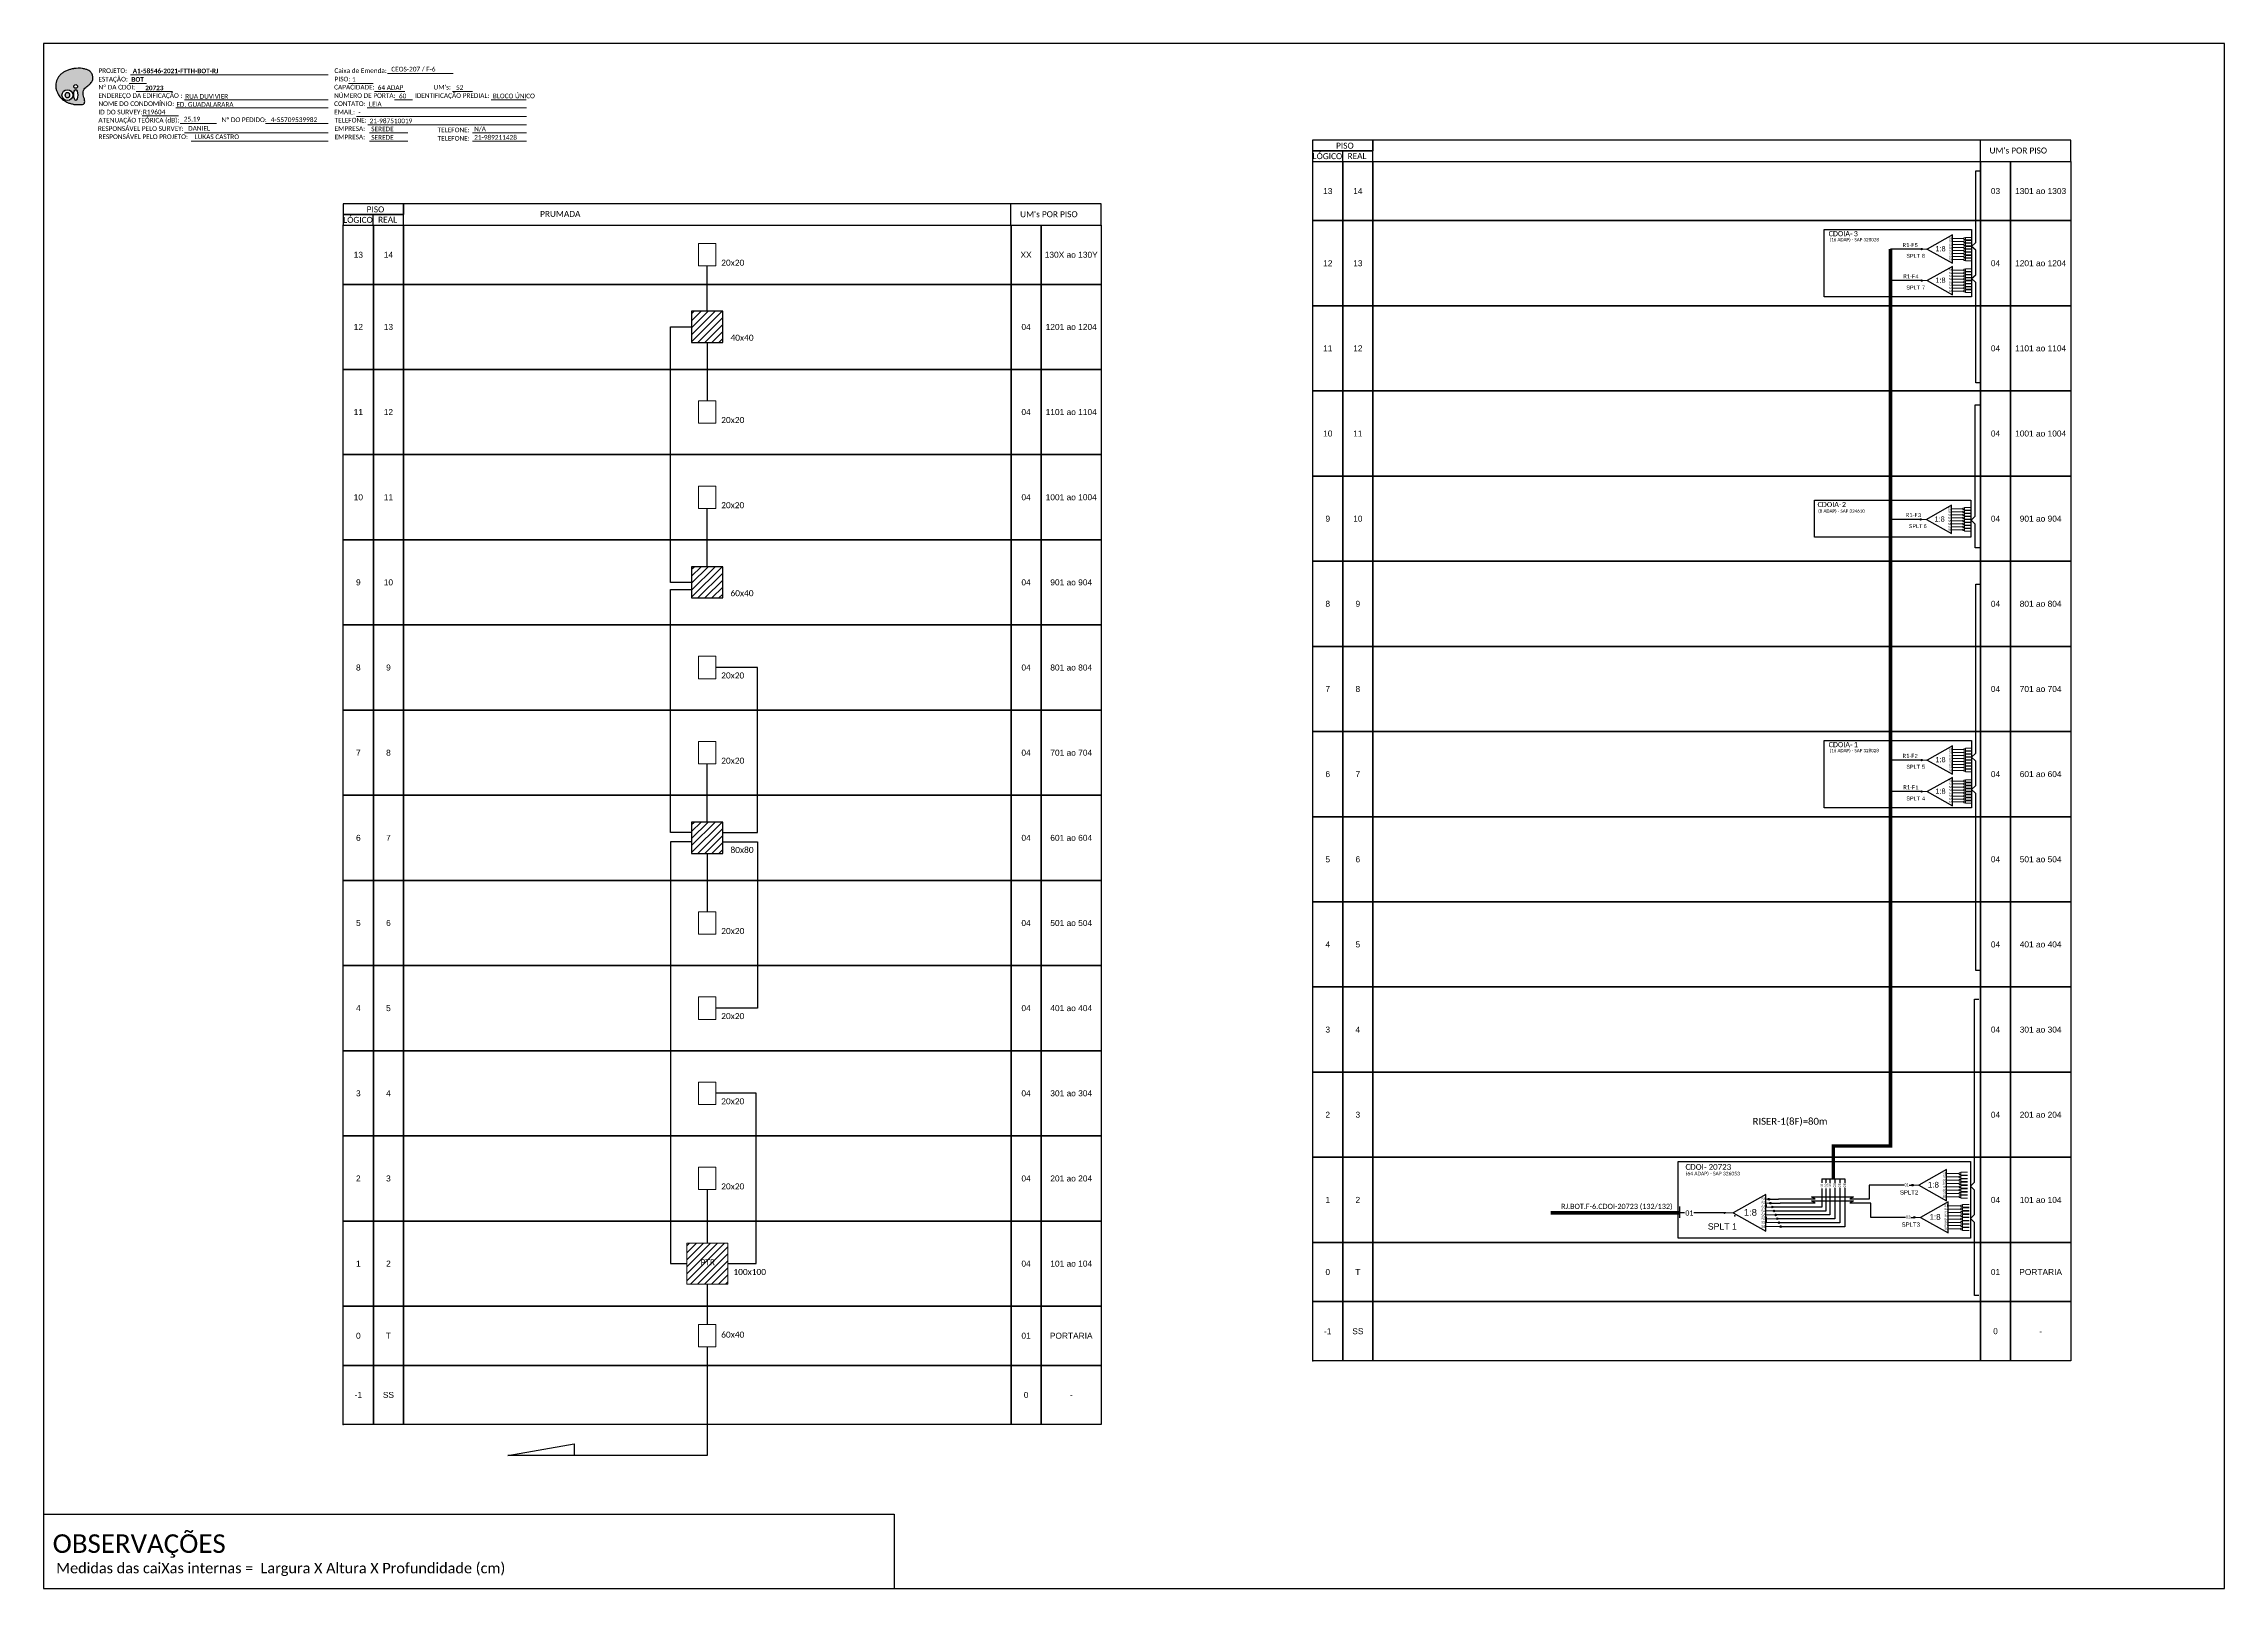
# Model space of a CAD drawing. Extents: x -89 to 2622484776, y -1852823961 to 1299.
# Drawn here: x 863 to 1702, y 705 to 1299 of the extents above; entities that cross this region are included whole.
import ezdxf
from ezdxf.enums import TextEntityAlignment as Align

# ---------------------------------------------------------------- set-up
doc = ezdxf.new("R2010")
doc.units = 0
doc.styles.add('ARIAL', font='arial.ttf')
doc.styles.get("Standard").update_dxf_attribs({"font": 'arial.ttf'})
doc.styles.add('WMF-Calibri0', font='CALIBRI.TTF')
doc.styles.add('WMF-Calibri1', font='CALIBRIB.TTF')
doc.linetypes.add('RESERVA', pattern='A,0.5,-0.15,["RESERVA",Standard,S=0.18,R=0,X=0,Y=-0.1],-1.3', length=1.95)

# ---------------------------------------------------------------- blocks, each defined once
blk = doc.blocks.new('SPLT_1-8_SC-APC')
at = {"color": 1, "lineweight": 0}
blk.add_lwpolyline([(-17.04, -7.55), (-19.26, -7.55)], dxfattribs=at)
at = {"color": 1}
blk.add_lwpolyline([(-7.37, -2.1), (-17.04, -7.55), (-7.37, -13), (-7.37, -2.1)], dxfattribs=at)
at = {"color": 3, "lineweight": 0}
for points in [[(-2.99, -3.51), (-7.37, -3.51)], [(-7.37, -4.66), (-2.99, -4.66)], [(-7.37, -5.82), (-2.99, -5.82)], [(-7.37, -6.97), (-2.99, -6.97)], [(-2.41, -3.02), (-2.41, -4)], [(-2.41, -3.02), (0, -3.02)], [(-2.41, -4), (0, -4)], [(-2.41, -4.17), (-2.41, -5.16)], [(-2.41, -4.17), (0, -4.17)], [(-2.41, -5.16), (0, -5.16)], [(-2.41, -5.32), (-2.41, -6.31)], [(-2.41, -5.32), (0, -5.32)], [(-2.41, -6.31), (0, -6.31)], [(-2.41, -6.48), (-2.41, -7.46)], [(-2.41, -6.48), (0, -6.48)], [(-2.41, -7.46), (0, -7.46)], [(-7.37, -8.12), (-2.99, -8.12)], [(-7.37, -9.28), (-2.99, -9.28)], [(-7.37, -10.43), (-2.99, -10.43)], [(-7.37, -11.58), (-2.99, -11.58)], [(-2.41, -7.63), (-2.41, -8.62)], [(-2.41, -7.63), (0, -7.63)], [(-2.41, -8.62), (0, -8.62)], [(-2.41, -8.78), (-2.41, -9.77)], [(-2.41, -8.78), (0, -8.78)], [(-2.41, -9.77), (0, -9.77)], [(-2.41, -9.94), (-2.41, -10.92)], [(-2.41, -9.94), (0, -9.94)], [(-2.41, -10.92), (0, -10.92)], [(-2.41, -11.09), (-2.41, -12.08)], [(-2.41, -11.09), (0, -11.09)], [(-2.41, -12.08), (0, -12.08)]]:
    blk.add_lwpolyline(points, dxfattribs=at)
for points in [[(-2.99, -3.22), (-2.41, -3.22), (-2.41, -3.8), (-2.99, -3.8)], [(-2.99, -4.38), (-2.41, -4.38), (-2.41, -4.95), (-2.99, -4.95)], [(-2.99, -5.53), (-2.41, -5.53), (-2.41, -6.1), (-2.99, -6.1)], [(-2.99, -6.68), (-2.41, -6.68), (-2.41, -7.26), (-2.99, -7.26)], [(-2.99, -7.84), (-2.41, -7.84), (-2.41, -8.41), (-2.99, -8.41)], [(-2.99, -8.99), (-2.41, -8.99), (-2.41, -9.56), (-2.99, -9.56)], [(-2.99, -10.14), (-2.41, -10.14), (-2.41, -10.72), (-2.99, -10.72)], [(-2.99, -11.3), (-2.41, -11.3), (-2.41, -11.87), (-2.99, -11.87)]]:
    blk.add_lwpolyline(points, close=True, dxfattribs=at)
at = {"color": 1, "style": 'ARIAL'}
for s, height, p in [('1:8', 2, (-13.91, -8.4)), ('S1', 0.75, (-8.74, -3.78)), ('S2', 0.75, (-8.74, -4.97)), ('S3', 0.75, (-8.74, -6.18)), ('S4', 0.75, (-8.74, -7.36)), ('S5', 0.75, (-8.74, -8.57)), ('S6', 0.75, (-8.74, -9.69)), ('S7', 0.75, (-8.74, -10.78)), ('S8', 0.75, (-8.74, -11.9))]:
    blk.add_text(s, height=height, dxfattribs=at).set_placement(p)
blk = doc.blocks.new('SPLT_1-8_DIV_DIR')
h = blk.add_hatch(color=3)
h.dxf.hatch_style = 1
edge = h.paths.add_edge_path()
edge.add_arc((12.77, 4.04), 0.242, 0, 360)
h = blk.add_hatch(color=3)
h.dxf.hatch_style = 1
edge = h.paths.add_edge_path()
edge.add_arc((13.27, 2.88), 0.242, 0, 360)
h = blk.add_hatch(color=3)
h.dxf.hatch_style = 1
edge = h.paths.add_edge_path()
edge.add_arc((13.77, 1.73), 0.242, 0, 360)
h = blk.add_hatch(color=3)
h.dxf.hatch_style = 1
edge = h.paths.add_edge_path()
edge.add_arc((14.27, 0.58), 0.242, 0, 360)
h = blk.add_hatch(color=3)
h.dxf.hatch_style = 1
edge = h.paths.add_edge_path()
edge.add_arc((14.77, -0.58), 0.242, 0, 360)
h = blk.add_hatch(color=3)
h.dxf.hatch_style = 1
edge = h.paths.add_edge_path()
edge.add_arc((15.27, -1.73), 0.242, 0, 360)
h = blk.add_hatch(color=3)
h.dxf.hatch_style = 1
edge = h.paths.add_edge_path()
edge.add_arc((15.77, -2.88), 0.242, 0, 360)
h = blk.add_hatch(color=3)
h.dxf.hatch_style = 1
edge = h.paths.add_edge_path()
edge.add_arc((16.27, -4.04), 0.242, 0, 360)
at = {"color": 1, "lineweight": 0}
blk.add_lwpolyline([(2.22, 0), (0, 0)], dxfattribs=at)
at = {"color": 1}
blk.add_lwpolyline([(11.89, 5.45), (2.22, 0), (11.89, -5.45), (11.89, 5.45)], dxfattribs=at)
at = {"color": 7, "lineweight": 0}
for points in [[(12.77, 4.04), (11.89, 4.04)], [(11.89, 2.88), (13.27, 2.88)], [(11.89, 1.73), (13.77, 1.73)], [(11.89, 0.58), (14.27, 0.58)], [(11.89, -0.58), (14.77, -0.58)], [(11.89, -1.73), (15.27, -1.73)], [(11.89, -2.88), (15.77, -2.88)], [(11.89, -4.04), (16.27, -4.04)]]:
    blk.add_lwpolyline(points, dxfattribs=at)
at = {"color": 3}
for centre in [(12.77, 4.04), (13.27, 2.88), (13.77, 1.73), (14.27, 0.58), (14.77, -0.58), (15.27, -1.73), (15.77, -2.88), (16.27, -4.04)]:
    blk.add_circle(centre, 0.242, dxfattribs=at)
at = {"color": 1, "style": 'ARIAL'}
for s, height, p in [('1:8', 2, (5.35, -0.85)), ('S1', 0.75, (10.52, 3.77)), ('S2', 0.75, (10.52, 2.58)), ('S3', 0.75, (10.52, 1.37)), ('S4', 0.75, (10.52, 0.19)), ('S5', 0.75, (10.52, -1.02)), ('S6', 0.75, (10.52, -2.14)), ('S7', 0.75, (10.52, -3.24)), ('S8', 0.75, (10.52, -4.36))]:
    blk.add_text(s, height=height, dxfattribs=at).set_placement(p)
blk = doc.blocks.new('OI')
h = blk.add_hatch(color=40)
edge = h.paths.add_edge_path()
edge.add_spline(control_points=[(4.35, -0.67), (3.92, -0.99), (3.26, -1.5), (2.81, -2.59), (2.9, -3.5), (3.06, -4.27), (3.31, -4.85), (3.37, -5.39), (3.4, -5.88), (3.2, -6.4), (2.54, -6.61), (1.65, -6.63), (0.55, -6.67), (-0.56, -6.42), (-1.61, -6.14), (-2.77, -5.61), (-3.92, -4.77), (-4.89, -3.7), (-5.34, -2.65), (-5.6, -1.94), (-5.85, -0.96), (-5.71, 0.47), (-5.1, 2.02), (-4.14, 3.02), (-3.3, 3.61), (-2.37, 4.16), (-1.36, 4.44), (-0.56, 4.7), (0.79, 4.85), (2.24, 4.97), (3.79, 4.57), (4.67, 4.21), (5.44, 3.65), (5.76, 2.99), (6.03, 2.21), (6.01, 1.46), (5.72, 0.64), (5.31, 0.08), (4.88, -0.38), (4.51, -0.55), (4.35, -0.67)], knot_values=[0, 0, 0, 0, 1.60434, 2.417191, 3.427595, 4.282808, 4.776746, 5.304182, 5.888771, 6.258406, 6.858137, 7.79129, 8.986195, 10.124242, 11.187857, 12.242908, 13.953784, 15.414161, 16.515391, 17.349188, 17.675853, 19.552021, 21.515531, 22.568638, 23.63245, 24.621084, 25.782718, 26.745347, 27.142653, 29.870543, 31.004649, 31.921532, 32.709589, 33.801391, 34.042471, 35.192333, 35.971461, 36.628871, 37.254359, 37.836911, 37.836911, 37.836911, 37.836911], degree=3, periodic=0)
h.paths.add_polyline_path([(1.13, -0.87, -1), (-0.04, -0.87, -1)], flags=16)
edge = h.paths.add_edge_path(flags=16)
edge.add_ellipse((0.56, -3.59), major_axis=(-0.02, 1.71), ratio=0.361305, start_angle=0, end_angle=360)
h.paths.add_polyline_path([(-0.36, -3.62, -1), (-3.8, -3.62, -1)], flags=16)
edge = h.paths.add_edge_path(flags=0)
edge.add_ellipse((-2.08, -3.62), major_axis=(0, 0.885), ratio=0.758294, start_angle=0, end_angle=360)
at = {"color": 40}
for centre, radius in [((-2.08, -3.62), 1.72), ((0.54, -0.87), 0.587)]:
    blk.add_circle(centre, radius, dxfattribs=at)
blk.add_ellipse((-2.08, -3.62), major_axis=(0, 0.885), ratio=0.758294, start_param=-3.141592653589792, end_param=3.141592653589792, dxfattribs=at)
blk.add_ellipse((0.56, -3.59), major_axis=(-0.02, 1.71), ratio=0.361305, dxfattribs=at)
at = {"color": 40, "start_tangent": (-0.800898, -0.598801), "end_tangent": (-0.800898, -0.598801)}
blk.add_spline([(4.35, -0.67), (3.2, -1.78), (2.9, -2.54), (2.92, -3.55), (3.12, -4.38), (3.28, -4.85), (3.37, -5.37), (3.35, -5.95), (3.2, -6.29), (2.66, -6.55), (1.73, -6.63), (0.54, -6.62), (-0.58, -6.41), (-1.6, -6.11), (-2.56, -5.67), (-3.95, -4.67), (-4.89, -3.56), (-5.37, -2.56), (-5.64, -1.78), (-5.72, -1.46), (-5.63, 0.42), (-4.84, 2.22), (-4.13, 2.99), (-3.27, 3.62), (-2.4, 4.09), (-1.3, 4.47), (-0.37, 4.72), (0.02, 4.77), (2.75, 4.8), (3.85, 4.53), (4.69, 4.16), (5.31, 3.68), (5.85, 2.73), (5.93, 2.5), (5.94, 1.35), (5.67, 0.62), (5.29, 0.08), (4.84, -0.36), (4.35, -0.67)], degree=3, dxfattribs=at)
blk = doc.blocks.new('CARIMBO')
at = {"color": 7, "lineweight": 0}
for points in [[(134.48, -16.3), (159.61, -16.3)], [(35.15, -20.06), (41.7, -20.06)], [(35.66, -16.79), (111.64, -16.79)], [(37.81, -23.14), (51.75, -23.14)], [(119.43, -20.02), (128.92, -20.02)], [(129.48, -23.14), (141.1, -23.14)], [(159.42, -23.14), (167.09, -23.14)], [(40.13, -32.55), (54.07, -32.55)], [(52.97, -29.48), (111.64, -29.48)], [(56.38, -26.37), (111.64, -26.37)], [(122.56, -32.72), (187.83, -32.72)], [(126.6, -29.48), (187.83, -29.48)], [(137.07, -26.37), (144.01, -26.37)], [(174.24, -26.37), (187.8, -26.37)], [(54.67, -35.52), (68.61, -35.52)], [(56.38, -39.07), (111.64, -39.07)], [(126.84, -35.96), (187.83, -35.96)], [(127.45, -39.07), (142.25, -39.07)], [(167.06, -39.07), (187.83, -39.07)], [(58.87, -42.31), (111.64, -42.31)], [(127.45, -42.31), (142.25, -42.31)], [(167.06, -42.31), (187.83, -42.31)]]:
    blk.add_lwpolyline(points, dxfattribs=at)
at = {"color": 7, "xscale": 1.213923925163967, "yscale": 1.213923925163967, "zscale": 1.213923925163967, "rotation": 0.1532896023949059}
blk.add_blockref('OI', (13.86, -20.16), dxfattribs=at)
at = {"color": 7, "lineweight": 0, "style": 'WMF-Calibri0'}
for s, height, p in [('PROJETO:', 1.793, (23.26, -16.04)), ('Caixa de Emenda:', 1.7927, (114.02, -16.04)), ('ESTAÇÃO:', 1.793, (23.26, -19.32)), ('ENDEREÇO DA EDIFICAÇÃO :', 1.7927, (23.26, -25.63)), ('Nº DA CDOI:', 1.7927, (23.26, -22.39)), ('CAPACIDADE:', 1.7927, (113.91, -22.39)), ('NÚMERO DE PORTA:', 1.7927, (113.91, -25.63)), ('PISO:', 1.793, (114.09, -19.28)), ('IDENTIFICAÇÃO PREDIAL:', 1.7927, (144.99, -25.63)), ("UM's:", 1.793, (152.15, -22.39)), ('ATENUAÇÃO TEÓRICA (dB):', 1.7927, (23.26, -35.09)), ('NOME DO CONDOMÍNIO:', 1.7927, (23.26, -28.74)), ('ID DO SURVEY:', 1.7927, (23.26, -31.97)), ('CONTATO:', 1.793, (113.91, -28.74)), ('EMAIL:', 1.793, (113.91, -31.97)), ('TELEFONE:', 1.793, (114.09, -35.09)), ('RESPONSÁVEL PELO SURVEY:', 1.7927, (23.02, -38.32)), ('RESPONSÁVEL PELO PROJETO:', 1.7927, (23.26, -41.44)), ('EMPRESA:', 1.793, (114.09, -38.32)), ('EMPRESA:', 1.793, (114.09, -41.56)), ('TELEFONE:', 1.793, (153.7, -38.83)), ('TELEFONE:', 1.793, (153.7, -42.06))]:
    blk.add_text(s, height=height, dxfattribs=at).set_placement(p)
at = {"color": 7, "lineweight": 0, "flags": 8}
for tag, p, style in [('PROJ', (36.46, -16.13), 'WMF-Calibri1'), ('CEOS-XX', (135.87, -15.46), 'WMF-Calibri0'), ('EST', (35.94, -19.41), 'WMF-Calibri1'), ('LOGRADOURO', (56.65, -25.91), 'WMF-Calibri0'), ('PISO_PTR', (120.78, -19.42), 'WMF-Calibri0'), ('CAPAC.', (130.66, -22.52), 'WMF-Calibri0'), ('N°', (138.85, -25.77), 'WMF-Calibri0'), ("UC'S", (160.78, -22.54), 'WMF-Calibri0'), ('N°PREDIO', (174.94, -25.77), 'WMF-Calibri0'), ('_ID_', (40.39, -31.94), 'WMF-Calibri0'), ('NOME_DO_COND.', (53.23, -29.02), 'WMF-Calibri0'), ('O_POTEN', (56.06, -34.68), 'WMF-Calibri0'), ('EMAIL', (123.26, -32.12), 'WMF-Calibri0'), ('NOME_DO_CONTATO', (127.3, -28.89), 'WMF-Calibri0'), ('RES_SURVEY', (57.78, -38.23), 'WMF-Calibri0'), ('RES_PROJ', (60.27, -41.47), 'WMF-Calibri0'), ('TELEFONE', (127.55, -35.36), 'WMF-Calibri0'), ('EMP_RESP_SURVEY', (128.16, -38.47), 'WMF-Calibri0'), ('EMP_RESP_PROJ', (128.16, -41.71), 'WMF-Calibri0'), ('CONT_RESP_SURVEY', (167.76, -38.47), 'WMF-Calibri0'), ('CONT_RESP_PROJ', (167.76, -41.71), 'WMF-Calibri0')]:
    blk.add_attdef(tag, p, '', height=1.79, dxfattribs=dict(at, style=style))
at = {"color": 7, "lineweight": 0, "style": 'WMF-Calibri1', "flags": 8}
blk.add_attdef("N° CDO'S", text='', height=1.79, dxfattribs=at).set_placement((44.78, -22.68), align=Align.CENTER)

msp = doc.modelspace()

# ---------------------------------------------------------------- hatches: boundary and pattern name
h = msp.add_hatch(color=3)
h.dxf.hatch_style = 1
edge = h.paths.add_edge_path()
edge.add_arc((1585.11, 1220), 0.256, 0, 360)
h = msp.add_hatch(color=3)
h.dxf.hatch_style = 1
edge = h.paths.add_edge_path()
edge.add_arc((1585.11, 1207.91), 0.256, 0, 360)
h = msp.add_hatch()
h.set_pattern_fill('ANSI31', color=1, scale=0.6)
h.set_pattern_definition([(45, (-1240, 52.6137), (-1.3470384, 1.3470384), [])])
h.paths.add_polyline_path([(1112.19, 1184.09), (1124.19, 1184.09), (1124.19, 1196.09), (1112.19, 1196.09)])
h = msp.add_hatch(color=3)
h.dxf.hatch_style = 1
edge = h.paths.add_edge_path()
edge.add_arc((1584.77, 1116.07), 0.256, 0, 360)
h = msp.add_hatch()
h.set_pattern_fill('ANSI31', color=1, scale=0.6)
h.set_pattern_definition([(45, (-1240, -45.6175), (-1.3470384, 1.3470384), [])])
h.paths.add_polyline_path([(1112.19, 1085.86), (1124.19, 1085.86), (1124.19, 1097.86), (1112.19, 1097.86)])
h = msp.add_hatch(color=3)
h.dxf.hatch_style = 1
edge = h.paths.add_edge_path()
edge.add_arc((1585.11, 1023.54), 0.256, 0, 360)
h = msp.add_hatch(color=3)
h.dxf.hatch_style = 1
edge = h.paths.add_edge_path()
edge.add_arc((1585.11, 1011.45), 0.256, 0, 360)
h = msp.add_hatch()
h.set_pattern_fill('ANSI31', color=1, scale=0.6)
h.set_pattern_definition([(45, (-1240, -143.8487), (-1.3470384, 1.3470384), [])])
h.paths.add_polyline_path([(1112.19, 987.63), (1124.19, 987.63), (1124.19, 999.63), (1112.19, 999.63)])
h = msp.add_hatch(color=3)
h.dxf.hatch_style = 1
edge = h.paths.add_edge_path()
edge.add_arc((1581.64, 860.07), 0.282, 0, 360)
h = msp.add_hatch(color=3)
h.dxf.hatch_style = 1
edge = h.paths.add_edge_path()
edge.add_arc((1509.4, 849.4), 0.41, 0, 360)
h = msp.add_hatch(color=3)
h.dxf.hatch_style = 1
edge = h.paths.add_edge_path()
edge.add_arc((1582.29, 847.68), 0.282, 0, 360)
h = msp.add_hatch()
h.set_pattern_fill('ANSI31', color=1, scale=0.6)
h.set_pattern_definition([(45, (288.365, 3509.0693), (-1.3470384, 1.3470384), [])])
h.paths.add_polyline_path([(1126.09, 837.81), (1110.28, 837.81), (1110.28, 822.01), (1126.09, 822.01)])
h.paths.add_polyline_path([(1115.02, 828.64), (1121.82, 828.64), (1121.82, 832.11), (1115.02, 832.11)], flags=24)

# ---------------------------------------------------------------- linework, layer by layer
at = {"color": 3}
msp.add_line((1526.41, 854.66), (1530.15, 854.66), dxfattribs=at)
at = {"color": 2}
for p, q in [((1544.21, 853.16), (1530.8, 853.16)), ((1565.62, 853.16), (1557.57, 853.16)), ((1565.62, 847.68), (1565.62, 853.16)), ((1578.9, 847.68), (1565.62, 847.68))]:
    msp.add_line(p, q, dxfattribs=at)
for points in [[(863, 705.02), (1701.56, 705.02), (1701.56, 1299.02), (863, 1299.02), (863, 705.02)], [(1374.11, 1253.71), (1642.48, 1253.71), (1642.48, 1261.93), (1374.11, 1261.93), (1374.11, 1261.93), (1374.11, 1257.82)], [(1607.73, 1253.71), (1607.73, 1261.93)], [(1362.54, 1253.71), (1362.54, 1257.82)], [(989.77, 1229.21), (989.77, 1233.32)], [(1001.34, 1229.21), (1269.71, 1229.21), (1269.71, 1237.43), (1001.34, 1237.43), (1001.34, 1237.43), (1001.34, 1233.32)], [(1234.96, 1229.21), (1234.96, 1237.43)], [(1525.32, 852.59), (1525.32, 851.7)]]:
    msp.add_lwpolyline(points)
at = {"color": 7, "lineweight": 0}
msp.add_lwpolyline([(948.31, 1268.26), (972.46, 1268.26)], dxfattribs=at)
for points in [[(1350.96, 1257.82), (1374.11, 1257.82), (1374.11, 1261.93), (1350.96, 1261.93)], [(1350.96, 1253.71), (1374.11, 1253.71), (1374.11, 1257.82), (1350.96, 1257.82)], [(1351, 1253.71), (1362.57, 1253.71), (1362.57, 1230.96), (1351, 1230.96)], [(1362.57, 1253.71), (1374.15, 1253.71), (1374.15, 1230.96), (1362.57, 1230.96)], [(1374.15, 1253.71), (1607.76, 1253.71), (1607.76, 1230.96), (1374.15, 1230.96)], [(1607.76, 1253.71), (1619.33, 1253.71), (1619.33, 1230.96), (1607.76, 1230.96)], [(1619.33, 1253.71), (1642.48, 1253.71), (1642.48, 1230.96), (1619.33, 1230.96)], [(978.2, 1233.32), (1001.34, 1233.32), (1001.34, 1237.43), (978.2, 1237.43)], [(978.2, 1229.21), (1001.34, 1229.21), (1001.34, 1233.32), (978.2, 1233.32)], [(978.23, 1229.21), (989.81, 1229.21), (989.81, 1206.46), (978.23, 1206.46)], [(989.81, 1229.21), (1001.38, 1229.21), (1001.38, 1206.46), (989.81, 1206.46)], [(1001.38, 1229.21), (1235, 1229.21), (1235, 1206.46), (1001.38, 1206.46)], [(1235, 1229.21), (1246.57, 1229.21), (1246.57, 1206.46), (1235, 1206.46)], [(1246.57, 1229.21), (1269.71, 1229.21), (1269.71, 1206.46), (1246.57, 1206.46)], [(1351, 1230.96), (1362.57, 1230.96), (1362.57, 1198.22), (1351, 1198.22)], [(1362.57, 1230.96), (1374.15, 1230.96), (1374.15, 1198.22), (1362.57, 1198.22)], [(1374.15, 1230.96), (1607.76, 1230.96), (1607.76, 1198.22), (1374.15, 1198.22)], [(1607.76, 1230.96), (1619.33, 1230.96), (1619.33, 1198.22), (1607.76, 1198.22)], [(1619.33, 1230.96), (1642.48, 1230.96), (1642.48, 1198.22), (1619.33, 1198.22)], [(978.23, 1206.46), (989.81, 1206.46), (989.81, 1173.72), (978.23, 1173.72)], [(989.81, 1206.46), (1001.38, 1206.46), (1001.38, 1173.72), (989.81, 1173.72)], [(1001.38, 1206.46), (1235, 1206.46), (1235, 1173.72), (1001.38, 1173.72)], [(1235, 1206.46), (1246.57, 1206.46), (1246.57, 1173.72), (1235, 1173.72)], [(1246.57, 1206.46), (1269.71, 1206.46), (1269.71, 1173.72), (1246.57, 1173.72)], [(1351, 1198.22), (1362.57, 1198.22), (1362.57, 1165.47), (1351, 1165.47)], [(1362.57, 1198.22), (1374.15, 1198.22), (1374.15, 1165.47), (1362.57, 1165.47)], [(1374.15, 1198.22), (1607.76, 1198.22), (1607.76, 1165.47), (1374.15, 1165.47)], [(1607.76, 1198.22), (1619.33, 1198.22), (1619.33, 1165.47), (1607.76, 1165.47)], [(1619.33, 1198.22), (1642.48, 1198.22), (1642.48, 1165.47), (1619.33, 1165.47)], [(978.23, 1173.72), (989.81, 1173.72), (989.81, 1140.97), (978.23, 1140.97)], [(989.81, 1173.72), (1001.38, 1173.72), (1001.38, 1140.97), (989.81, 1140.97)], [(1001.38, 1173.72), (1235, 1173.72), (1235, 1140.97), (1001.38, 1140.97)], [(1235, 1173.72), (1246.57, 1173.72), (1246.57, 1140.97), (1235, 1140.97)], [(1246.57, 1173.72), (1269.71, 1173.72), (1269.71, 1140.97), (1246.57, 1140.97)], [(1351, 1165.47), (1362.57, 1165.47), (1362.57, 1132.73), (1351, 1132.73)], [(1362.57, 1165.47), (1374.15, 1165.47), (1374.15, 1132.73), (1362.57, 1132.73)], [(1374.15, 1165.47), (1607.76, 1165.47), (1607.76, 1132.73), (1374.15, 1132.73)], [(1607.76, 1165.47), (1619.33, 1165.47), (1619.33, 1132.73), (1607.76, 1132.73)], [(1619.33, 1165.47), (1642.48, 1165.47), (1642.48, 1132.73), (1619.33, 1132.73)], [(978.23, 1140.97), (989.81, 1140.97), (989.81, 1108.23), (978.23, 1108.23)], [(989.81, 1140.97), (1001.38, 1140.97), (1001.38, 1108.23), (989.81, 1108.23)], [(1001.38, 1140.97), (1235, 1140.97), (1235, 1108.23), (1001.38, 1108.23)], [(1235, 1140.97), (1246.57, 1140.97), (1246.57, 1108.23), (1235, 1108.23)], [(1246.57, 1140.97), (1269.71, 1140.97), (1269.71, 1108.23), (1246.57, 1108.23)], [(1351, 1132.73), (1362.57, 1132.73), (1362.57, 1099.99), (1351, 1099.99)], [(1362.57, 1132.73), (1374.15, 1132.73), (1374.15, 1099.99), (1362.57, 1099.99)], [(1374.15, 1132.73), (1607.76, 1132.73), (1607.76, 1099.99), (1374.15, 1099.99)], [(1607.76, 1132.73), (1619.33, 1132.73), (1619.33, 1099.99), (1607.76, 1099.99)], [(1619.33, 1132.73), (1642.48, 1132.73), (1642.48, 1099.99), (1619.33, 1099.99)], [(978.23, 1108.23), (989.81, 1108.23), (989.81, 1075.49), (978.23, 1075.49)], [(989.81, 1108.23), (1001.38, 1108.23), (1001.38, 1075.49), (989.81, 1075.49)], [(1001.38, 1108.23), (1235, 1108.23), (1235, 1075.49), (1001.38, 1075.49)], [(1235, 1108.23), (1246.57, 1108.23), (1246.57, 1075.49), (1235, 1075.49)], [(1246.57, 1108.23), (1269.71, 1108.23), (1269.71, 1075.49), (1246.57, 1075.49)], [(1351, 1099.99), (1362.57, 1099.99), (1362.57, 1067.24), (1351, 1067.24)], [(1362.57, 1099.99), (1374.15, 1099.99), (1374.15, 1067.24), (1362.57, 1067.24)], [(1374.15, 1099.99), (1607.76, 1099.99), (1607.76, 1067.24), (1374.15, 1067.24)], [(1607.76, 1099.99), (1619.33, 1099.99), (1619.33, 1067.24), (1607.76, 1067.24)], [(1619.33, 1099.99), (1642.48, 1099.99), (1642.48, 1067.24), (1619.33, 1067.24)], [(978.23, 1075.49), (989.81, 1075.49), (989.81, 1042.74), (978.23, 1042.74)], [(989.81, 1075.49), (1001.38, 1075.49), (1001.38, 1042.74), (989.81, 1042.74)], [(1001.38, 1075.49), (1235, 1075.49), (1235, 1042.74), (1001.38, 1042.74)], [(1235, 1075.49), (1246.57, 1075.49), (1246.57, 1042.74), (1235, 1042.74)], [(1246.57, 1075.49), (1269.71, 1075.49), (1269.71, 1042.74), (1246.57, 1042.74)], [(1351, 1067.24), (1362.57, 1067.24), (1362.57, 1034.5), (1351, 1034.5)], [(1362.57, 1067.24), (1374.15, 1067.24), (1374.15, 1034.5), (1362.57, 1034.5)], [(1374.15, 1067.24), (1607.76, 1067.24), (1607.76, 1034.5), (1374.15, 1034.5)], [(1607.76, 1067.24), (1619.33, 1067.24), (1619.33, 1034.5), (1607.76, 1034.5)], [(1619.33, 1067.24), (1642.48, 1067.24), (1642.48, 1034.5), (1619.33, 1034.5)], [(978.23, 1042.74), (989.81, 1042.74), (989.81, 1010), (978.23, 1010)], [(989.81, 1042.74), (1001.38, 1042.74), (1001.38, 1010), (989.81, 1010)], [(1001.38, 1042.74), (1235, 1042.74), (1235, 1010), (1001.38, 1010)], [(1235, 1042.74), (1246.57, 1042.74), (1246.57, 1010), (1235, 1010)], [(1246.57, 1042.74), (1269.71, 1042.74), (1269.71, 1010), (1246.57, 1010)], [(1351, 1034.5), (1362.57, 1034.5), (1362.57, 1001.76), (1351, 1001.76)], [(1362.57, 1034.5), (1374.15, 1034.5), (1374.15, 1001.76), (1362.57, 1001.76)], [(1374.15, 1034.5), (1607.76, 1034.5), (1607.76, 1001.76), (1374.15, 1001.76)], [(1607.76, 1034.5), (1619.33, 1034.5), (1619.33, 1001.76), (1607.76, 1001.76)], [(1619.33, 1034.5), (1642.48, 1034.5), (1642.48, 1001.76), (1619.33, 1001.76)], [(978.23, 1010), (989.81, 1010), (989.81, 977.26), (978.23, 977.26)], [(989.81, 1010), (1001.38, 1010), (1001.38, 977.26), (989.81, 977.26)], [(1001.38, 1010), (1235, 1010), (1235, 977.26), (1001.38, 977.26)], [(1235, 1010), (1246.57, 1010), (1246.57, 977.26), (1235, 977.26)], [(1246.57, 1010), (1269.71, 1010), (1269.71, 977.26), (1246.57, 977.26)], [(1351, 1001.76), (1362.57, 1001.76), (1362.57, 969.01), (1351, 969.01)], [(1362.57, 1001.76), (1374.15, 1001.76), (1374.15, 969.01), (1362.57, 969.01)], [(1374.15, 1001.76), (1607.76, 1001.76), (1607.76, 969.01), (1374.15, 969.01)], [(1607.76, 1001.76), (1619.33, 1001.76), (1619.33, 969.01), (1607.76, 969.01)], [(1619.33, 1001.76), (1642.48, 1001.76), (1642.48, 969.01), (1619.33, 969.01)], [(978.23, 977.26), (989.81, 977.26), (989.81, 944.51), (978.23, 944.51)], [(989.81, 977.26), (1001.38, 977.26), (1001.38, 944.51), (989.81, 944.51)], [(1001.38, 977.26), (1235, 977.26), (1235, 944.51), (1001.38, 944.51)], [(1235, 977.26), (1246.57, 977.26), (1246.57, 944.51), (1235, 944.51)], [(1246.57, 977.26), (1269.71, 977.26), (1269.71, 944.51), (1246.57, 944.51)], [(1351, 969.01), (1362.57, 969.01), (1362.57, 936.27), (1351, 936.27)], [(1362.57, 969.01), (1374.15, 969.01), (1374.15, 936.27), (1362.57, 936.27)], [(1374.15, 969.01), (1607.76, 969.01), (1607.76, 936.27), (1374.15, 936.27)], [(1607.76, 969.01), (1619.33, 969.01), (1619.33, 936.27), (1607.76, 936.27)], [(1619.33, 969.01), (1642.48, 969.01), (1642.48, 936.27), (1619.33, 936.27)], [(978.23, 944.51), (989.81, 944.51), (989.81, 911.77), (978.23, 911.77)], [(989.81, 944.51), (1001.38, 944.51), (1001.38, 911.77), (989.81, 911.77)], [(1001.38, 944.51), (1235, 944.51), (1235, 911.77), (1001.38, 911.77)], [(1235, 944.51), (1246.57, 944.51), (1246.57, 911.77), (1235, 911.77)], [(1246.57, 944.51), (1269.71, 944.51), (1269.71, 911.77), (1246.57, 911.77)], [(1351, 936.27), (1362.57, 936.27), (1362.57, 903.53), (1351, 903.53)], [(1362.57, 936.27), (1374.15, 936.27), (1374.15, 903.53), (1362.57, 903.53)], [(1374.15, 936.27), (1607.76, 936.27), (1607.76, 903.53), (1374.15, 903.53)], [(1607.76, 936.27), (1619.33, 936.27), (1619.33, 903.53), (1607.76, 903.53)], [(1619.33, 936.27), (1642.48, 936.27), (1642.48, 903.53), (1619.33, 903.53)], [(978.23, 911.77), (989.81, 911.77), (989.81, 879.03), (978.23, 879.03)], [(989.81, 911.77), (1001.38, 911.77), (1001.38, 879.03), (989.81, 879.03)], [(1001.38, 911.77), (1235, 911.77), (1235, 879.03), (1001.38, 879.03)], [(1235, 911.77), (1246.57, 911.77), (1246.57, 879.03), (1235, 879.03)], [(1246.57, 911.77), (1269.71, 911.77), (1269.71, 879.03), (1246.57, 879.03)], [(1351, 903.53), (1362.57, 903.53), (1362.57, 870.78), (1351, 870.78)], [(1362.57, 903.53), (1374.15, 903.53), (1374.15, 870.78), (1362.57, 870.78)], [(1374.15, 903.53), (1607.76, 903.53), (1607.76, 870.78), (1374.15, 870.78)], [(1607.76, 903.53), (1619.33, 903.53), (1619.33, 870.78), (1607.76, 870.78)], [(1619.33, 903.53), (1642.48, 903.53), (1642.48, 870.78), (1619.33, 870.78)], [(978.23, 879.03), (989.81, 879.03), (989.81, 846.28), (978.23, 846.28)], [(989.81, 879.03), (1001.38, 879.03), (1001.38, 846.28), (989.81, 846.28)], [(1001.38, 879.03), (1235, 879.03), (1235, 846.28), (1001.38, 846.28)], [(1235, 879.03), (1246.57, 879.03), (1246.57, 846.28), (1235, 846.28)], [(1246.57, 879.03), (1269.71, 879.03), (1269.71, 846.28), (1246.57, 846.28)], [(1351, 870.78), (1362.57, 870.78), (1362.57, 838.04), (1351, 838.04)], [(1362.57, 870.78), (1374.15, 870.78), (1374.15, 838.04), (1362.57, 838.04)], [(1374.15, 870.78), (1607.76, 870.78), (1607.76, 838.04), (1374.15, 838.04)], [(1607.76, 870.78), (1619.33, 870.78), (1619.33, 838.04), (1607.76, 838.04)], [(1619.33, 870.78), (1642.48, 870.78), (1642.48, 838.04), (1619.33, 838.04)], [(978.23, 846.28), (989.81, 846.28), (989.81, 813.54), (978.23, 813.54)], [(989.81, 846.28), (1001.38, 846.28), (1001.38, 813.54), (989.81, 813.54)], [(1001.38, 846.28), (1235, 846.28), (1235, 813.54), (1001.38, 813.54)], [(1235, 846.28), (1246.57, 846.28), (1246.57, 813.54), (1235, 813.54)], [(1246.57, 846.28), (1269.71, 846.28), (1269.71, 813.54), (1246.57, 813.54)], [(1351, 838.04), (1362.57, 838.04), (1362.57, 815.29), (1351, 815.29)], [(1362.57, 838.04), (1374.15, 838.04), (1374.15, 815.29), (1362.57, 815.29)], [(1374.15, 838.04), (1607.76, 838.04), (1607.76, 815.29), (1374.15, 815.29)], [(1607.76, 838.04), (1619.33, 838.04), (1619.33, 815.29), (1607.76, 815.29)], [(1619.33, 838.04), (1642.48, 838.04), (1642.48, 815.29), (1619.33, 815.29)], [(978.23, 813.54), (989.81, 813.54), (989.81, 790.79), (978.23, 790.79)], [(989.81, 813.54), (1001.38, 813.54), (1001.38, 790.79), (989.81, 790.79)], [(1001.38, 813.54), (1235, 813.54), (1235, 790.79), (1001.38, 790.79)], [(1235, 813.54), (1246.57, 813.54), (1246.57, 790.79), (1235, 790.79)], [(1246.57, 813.54), (1269.71, 813.54), (1269.71, 790.79), (1246.57, 790.79)], [(1351, 815.29), (1362.57, 815.29), (1362.57, 792.55), (1351, 792.55)], [(1362.57, 815.29), (1374.15, 815.29), (1374.15, 792.55), (1362.57, 792.55)], [(1374.15, 815.29), (1607.76, 815.29), (1607.76, 792.55), (1374.15, 792.55)], [(1607.76, 815.29), (1619.33, 815.29), (1619.33, 792.55), (1607.76, 792.55)], [(1619.33, 815.29), (1642.48, 815.29), (1642.48, 792.55), (1619.33, 792.55)], [(978.23, 790.79), (989.81, 790.79), (989.81, 768.05), (978.23, 768.05)], [(989.81, 790.79), (1001.38, 790.79), (1001.38, 768.05), (989.81, 768.05)], [(1001.38, 790.79), (1235, 790.79), (1235, 768.05), (1001.38, 768.05)], [(1235, 790.79), (1246.57, 790.79), (1246.57, 768.05), (1235, 768.05)], [(1246.57, 790.79), (1269.71, 790.79), (1269.71, 768.05), (1246.57, 768.05)]]:
    msp.add_lwpolyline(points, close=True)
at = {"color": 3}
for points in [[(1607.59, 1168.61), (1605.94, 1168.61), (1605.94, 1201.5), (1605.94, 1201.5), (1605.94, 1207.16), (1604.37, 1208.67), (1605.94, 1210.17), (1605.94, 1213.9), (1605.94, 1213.9), (1605.94, 1219.57), (1604.37, 1221.07), (1605.94, 1222.58), (1605.94, 1250.11), (1607.59, 1250.11)], [(1607.4, 1105.11), (1605.75, 1105.11), (1605.74, 1114.26), (1604.18, 1115.77), (1605.74, 1117.28), (1605.74, 1160.11), (1607.4, 1160.11)], [(1607.59, 942.61), (1605.94, 942.61), (1605.94, 1005.03), (1605.94, 1005.03), (1605.94, 1010.7), (1604.37, 1012.2), (1605.94, 1013.71), (1605.94, 1017.44), (1605.94, 1017.44), (1605.94, 1023.1), (1604.37, 1024.61), (1605.94, 1026.12), (1605.94, 1091.11), (1607.59, 1091.11)], [(1607.1, 817.61), (1605.45, 817.61), (1605.45, 840.08), (1605.45, 840.08), (1605.45, 845.74), (1603.88, 847.25), (1605.45, 848.76), (1605.45, 852.49), (1605.45, 852.49), (1605.45, 858.15), (1603.88, 859.66), (1605.45, 861.17), (1605.45, 931.61), (1607.1, 931.61)], [(1544.21, 854.66), (1542.79, 855.52), (1558.96, 855.52), (1557.57, 854.66)], [(1578.25, 860.07), (1564.97, 860.07), (1564.97, 854.66), (1557.57, 854.66)], [(1580.32, 860.07), (1581.64, 860.07)], [(1494, 849.41), (1492.22, 849.41)], [(1544.21, 854.66), (1530.15, 854.66)]]:
    msp.add_lwpolyline(points, dxfattribs=at)
at = {"color": 1}
for points in [[(1604.37, 1203.66), (1604.37, 1203.66), (1604.37, 1201.63), (1547.63, 1201.63), (1547.63, 1227.55), (1551.24, 1227.55)], [(1604.37, 1007.2), (1604.37, 1007.2), (1604.37, 1005.17), (1547.63, 1005.17), (1547.63, 1031.09), (1551.24, 1031.09)], [(1492.22, 847.55), (1492.22, 851.92)], [(1525.32, 847.94), (1525.32, 845.87)]]:
    msp.add_lwpolyline(points, dxfattribs=at)
for points in [[(1547.63, 1227.55), (1604.37, 1227.55), (1604.37, 1201.63), (1547.63, 1201.63)], [(1112.19, 1184.09), (1124.19, 1184.09), (1124.19, 1196.09), (1112.19, 1196.09)], [(1543.94, 1123.52), (1604.06, 1123.52), (1604.06, 1109.2), (1543.94, 1109.2)], [(1112.19, 1085.86), (1124.19, 1085.86), (1124.19, 1097.86), (1112.19, 1097.86)], [(1547.63, 1031.09), (1604.37, 1031.09), (1604.37, 1005.17), (1547.63, 1005.17)], [(1112.19, 987.63), (1124.19, 987.63), (1124.19, 999.63), (1112.19, 999.63)], [(1491.5, 869.16), (1603.88, 869.16), (1603.88, 839.66), (1491.5, 839.66)]]:
    msp.add_lwpolyline(points, close=True, dxfattribs=at)
at = {"color": 0, "lineweight": 0}
for points in [[(1114.88, 1222.14), (1121.5, 1222.14), (1121.5, 1213.52), (1114.88, 1213.52)], [(1114.88, 1161.66), (1121.5, 1161.66), (1121.5, 1153.04), (1114.88, 1153.04)], [(1114.88, 1128.91), (1121.5, 1128.91), (1121.5, 1120.29), (1114.88, 1120.29)], [(1114.88, 1063.43), (1121.5, 1063.43), (1121.5, 1054.81), (1114.88, 1054.81)], [(1114.88, 1030.68), (1121.5, 1030.68), (1121.5, 1022.06), (1114.88, 1022.06)], [(1114.88, 965.19), (1121.5, 965.19), (1121.5, 956.57), (1114.88, 956.57)], [(1114.88, 932.45), (1121.5, 932.45), (1121.5, 923.83), (1114.88, 923.83)], [(1114.88, 899.71), (1121.5, 899.71), (1121.5, 891.09), (1114.88, 891.09)], [(1114.88, 866.96), (1121.5, 866.96), (1121.5, 858.34), (1114.88, 858.34)], [(1114.88, 806.48), (1121.5, 806.48), (1121.5, 797.86), (1114.88, 797.86)]]:
    msp.add_lwpolyline(points, close=True, dxfattribs=at)
at = {"color": 5, "const_width": 1.36}
msp.add_lwpolyline([(1573.16, 1220), (1573.16, 875.11), (1551.18, 875.11), (1551.18, 862.46)], dxfattribs=at)
at = {"color": 5}
for points in [[(1585.11, 1220), (1573.16, 1220)], [(1585.11, 1207.91), (1573.16, 1207.91)], [(1584.77, 1116.07), (1572.91, 1116.07)], [(1585.11, 1023.54), (1573.16, 1023.54)], [(1585.11, 1011.45), (1573.16, 1011.45)], [(1546.78, 858.85), (1546.75, 851.66), (1527.71, 851.66)], [(1548.31, 858.85), (1548.31, 850.11), (1528.36, 850.11)], [(1549.84, 858.85), (1549.84, 848.62), (1529.01, 848.62)], [(1551.76, 859.05), (1551.76, 847.16), (1529.66, 847.16)], [(1553.67, 859.05), (1553.67, 845.6), (1530.31, 845.6)], [(1546.78, 862.46), (1546.78, 861)], [(1548.31, 862.46), (1548.31, 861)], [(1549.84, 862.46), (1549.84, 861)], [(1551.76, 862.46), (1551.76, 860.97)], [(1553.67, 862.46), (1553.67, 860.98)], [(1526.1, 854.71), (1526.09, 854.71)]]:
    msp.add_lwpolyline(points, dxfattribs=at)
at = {"color": 3, "ltscale": 0.5}
for points in [[(1118.19, 1196.09), (1118.19, 1213.52)], [(1104, 1091.86), (1104, 1190.09), (1112.19, 1190.09)], [(1118.19, 1184.09), (1118.19, 1161.66)], [(1118.19, 1097.86), (1118.19, 1120.29)], [(1112.19, 1091.86), (1104, 1091.86)], [(1104, 995.63), (1104, 1089.11), (1112.19, 1089.11)], [(1137.5, 995.63), (1137.5, 1059.12), (1121.5, 1059.12)], [(1118.19, 999.63), (1118.19, 1022.06)], [(1112.19, 995.63), (1104, 995.63)], [(1112.19, 992.13), (1104, 992.13), (1104, 829.91), (1110.28, 829.91)], [(1137.5, 992.13), (1137.5, 928.14), (1121.5, 928.14)], [(1124.19, 995.63), (1137.5, 995.63)], [(1124.19, 992.13), (1137.5, 992.13)], [(1118.19, 987.63), (1118.19, 965.19)], [(1126.09, 829.91), (1137, 829.91), (1137, 895.4), (1121.5, 895.4)], [(1118.19, 858.34), (1118.19, 837.81)], [(1509.81, 849.41), (1497.5, 849.41)], [(1118.19, 822.01), (1118.19, 806.48)], [(1118.19, 797.86), (1118.19, 756.11), (1041.5, 756.11), (1067, 760.61), (1067, 756.11)]]:
    msp.add_lwpolyline(points, dxfattribs=at)
at = {"color": 8, "linetype": 'RESERVA', "ltscale": 4}
for points in [[(1555.59, 859.05), (1555.59, 844.1), (1530.96, 844.1)], [(1555.59, 862.46), (1555.59, 860.98)]]:
    msp.add_lwpolyline(points, dxfattribs=at)
at = {"color": 5, "ltscale": 0.5}
msp.add_lwpolyline([(1546.78, 862.46), (1555.59, 862.46)], dxfattribs=at)
at = {"color": 1, "const_width": 1.36}
msp.add_lwpolyline([(1442.45, 849.42), (1492.22, 849.41)], dxfattribs=at)
at = {"color": 2}
for points in [[(1527.06, 853.16), (1530.8, 853.16)], [(1544.21, 853.16), (1542.79, 854.02), (1558.96, 854.02), (1557.57, 853.16)], [(1580.97, 847.68), (1582.29, 847.68)]]:
    msp.add_lwpolyline(points, dxfattribs=at)
at = {"color": 1, "lineweight": 0}
msp.add_lwpolyline([(1110.28, 837.81), (1126.09, 837.81), (1126.09, 822.01), (1110.28, 822.01)], close=True, dxfattribs=at)
at = {"color": 7}
msp.add_lwpolyline([(863.07, 733.5), (1190.03, 733.5), (1190.03, 705.02)], dxfattribs=at)
at = {"color": 3}
for centre, radius in [((1585.11, 1220), 0.256), ((1585.11, 1207.91), 0.256), ((1584.77, 1116.07), 0.256), ((1585.11, 1023.54), 0.256), ((1585.11, 1011.45), 0.256), ((1581.64, 860.07), 0.282), ((1582.29, 847.68), 0.282)]:
    msp.add_circle(centre, radius, dxfattribs=at)
for p in [(1351, 1253.71), (978.23, 1229.21), (1351, 1230.96), (1587.34, 1220), (978.23, 1206.46), (1351, 1198.22), (978.23, 1173.72), (1351, 1165.47), (978.23, 1140.97), (1351, 1132.73), (978.23, 1108.23), (1351, 1099.99), (978.23, 1075.49), (1351, 1067.24), (978.23, 1042.74), (1351, 1034.5), (1587.34, 1023.54), (978.23, 1010), (1351, 1001.76), (978.23, 977.26), (1351, 969.01), (978.23, 944.51), (1351, 936.27), (978.23, 911.77), (1351, 903.53), (978.23, 879.03), (1351, 870.78), (1513.37, 848.22), (978.23, 846.28), (1351, 838.04), (978.23, 813.54), (1351, 815.29), (978.23, 790.79), (1351, 792.55), (978.23, 768.05)]:
    msp.add_point(p)

# ---------------------------------------------------------------- block references
ref = msp.add_blockref('CARIMBO', (860.81, 1303.77))
ref.add_attrib('PROJ', 'A1-58546-2021-FTTH-BOT-RJ', (897.27, 1287.63), dxfattribs={"color": 7, "lineweight": 0, "height": 1.7927, "style": 'WMF-Calibri1'})
ref.add_attrib('EST', 'BOT', (896.75, 1284.35), dxfattribs={"color": 7, "lineweight": 0, "height": 1.793, "style": 'WMF-Calibri1'})
ref.add_attrib("N° CDO'S", '20723', dxfattribs={"color": 7, "lineweight": 0, "height": 1.793, "style": 'WMF-Calibri1'}).set_placement((905.59, 1281.09), align=Align.CENTER)
ref.add_attrib('LOGRADOURO', 'RUA DUVIVIER', (917.45, 1277.86), dxfattribs={"color": 7, "lineweight": 0, "height": 1.7927, "style": 'WMF-Calibri0'})
ref.add_attrib('NOME_DO_COND.', 'ED. GUADALARARA', (914.04, 1274.74), dxfattribs={"color": 7, "lineweight": 0, "height": 1.7927, "style": 'WMF-Calibri0'})
ref.add_attrib('_ID_', 'R19604', (901.2, 1271.83), dxfattribs={"color": 7, "lineweight": 0, "height": 1.793, "style": 'WMF-Calibri0'})
ref.add_attrib('O_POTEN', '25,19', (916.87, 1269.09), dxfattribs={"color": 7, "lineweight": 0, "height": 1.793, "style": 'WMF-Calibri0'})
ref.add_attrib('RES_SURVEY', 'DANIEL', (918.59, 1265.54), dxfattribs={"color": 7, "lineweight": 0, "height": 1.793, "style": 'WMF-Calibri0'})
ref.add_attrib('RES_PROJ', 'LUKAS CASTRO', (921.08, 1262.3), dxfattribs={"color": 7, "lineweight": 0, "height": 1.7927, "style": 'WMF-Calibri0'})
ref.add_attrib('CEOS-XX', 'CEOS-207 / F-6', (996.68, 1288.31), dxfattribs={"color": 7, "lineweight": 0, "height": 1.7927, "style": 'WMF-Calibri0'})
ref.add_attrib('CAPAC.', '64 ADAP', (991.46, 1281.25), dxfattribs={"color": 7, "lineweight": 0, "height": 1.793, "style": 'WMF-Calibri0'})
ref.add_attrib("UC'S", '52', (1021.58, 1281.23), dxfattribs={"color": 7, "lineweight": 0, "height": 1.793, "style": 'WMF-Calibri0'})
ref.add_attrib('PISO_PTR', '1', (981.59, 1284.34), dxfattribs={"color": 7, "lineweight": 0, "height": 1.79, "style": 'WMF-Calibri0'})
ref.add_attrib('N°', '60', (999.65, 1278), dxfattribs={"color": 7, "lineweight": 0, "height": 1.793, "style": 'WMF-Calibri0'})
ref.add_attrib('N°PREDIO', 'BLOCO ÚNICO', (1035.75, 1278), dxfattribs={"color": 7, "lineweight": 0, "height": 1.7927, "style": 'WMF-Calibri0'})
ref.add_attrib('NOME_DO_CONTATO', 'LEIA', (988.11, 1274.88), dxfattribs={"color": 7, "lineweight": 0, "height": 1.793, "style": 'WMF-Calibri0'})
ref.add_attrib('EMAIL', '-', (984.07, 1271.65), dxfattribs={"color": 7, "lineweight": 0, "height": 1.79, "style": 'WMF-Calibri0'})
ref.add_attrib('TELEFONE', '21-987510019', (988.36, 1268.41), dxfattribs={"color": 7, "lineweight": 0, "height": 1.7927, "style": 'WMF-Calibri0'})
ref.add_attrib('EMP_RESP_SURVEY', 'SEREDE', (988.96, 1265.3), dxfattribs={"color": 7, "lineweight": 0, "height": 1.793, "style": 'WMF-Calibri0'})
ref.add_attrib('EMP_RESP_PROJ', 'SEREDE', (988.96, 1262.06), dxfattribs={"color": 7, "lineweight": 0, "height": 1.793, "style": 'WMF-Calibri0'})
ref.add_attrib('CONT_RESP_SURVEY', 'N/A', (1028.57, 1265.3), dxfattribs={"color": 7, "lineweight": 0, "height": 1.793, "style": 'WMF-Calibri0'})
ref.add_attrib('CONT_RESP_PROJ', '21-989211428', (1028.57, 1262.06), dxfattribs={"color": 7, "lineweight": 0, "height": 1.7927, "style": 'WMF-Calibri0'})
for p in [(1604.37, 1227.55), (1604.37, 1215.46), (1604.04, 1123.62), (1604.37, 1031.09), (1604.37, 1018.99)]:
    msp.add_blockref('SPLT_1-8_SC-APC', p, dxfattribs=at)
at = {"color": 3, "xscale": 1.1, "yscale": 1.1, "zscale": 1.1}
for p in [(1602.83, 868.37), (1603.48, 855.98)]:
    msp.add_blockref('SPLT_1-8_SC-APC', p, dxfattribs=at)
at = {"xscale": 1.3, "yscale": 1.3, "zscale": 1.3}
msp.add_blockref('SPLT_1-8_DIV_DIR', (1509.81, 849.41), dxfattribs=at)

# ---------------------------------------------------------------- texts
at = {"color": 7, "lineweight": 0, "style": 'WMF-Calibri0'}
msp.add_text('Nº DO PEDIDO:', height=1.7927, dxfattribs=at).set_placement((931.44, 1268.84))
at = {"style": 'WMF-Calibri0'}
for s, height, p in [('     PISO', 2.3, (1355.93, 1258.63)), ("UM's POR PISO", 2.3, (1611.25, 1256.77)), ('  LÓGICO', 2.3, (1349.38, 1254.6)), ('    REAL', 2.3, (1361.14, 1254.65)), ('  LÓGICO', 2.3, (976.62, 1230.1)), ('     PISO', 2.3, (983.16, 1234.13)), ('PRUMADA', 2.3, (1053.91, 1232.39)), ("UM's POR PISO", 2.3, (1238.49, 1232.27)), ('    REAL', 2.3, (988.38, 1230.15)), ('20x20', 2.317, (1123.55, 1213.61)), ('40x40', 2.317, (1127.11, 1184.78)), ('20x20', 2.317, (1123.55, 1153.13)), ('20x20', 2.317, (1123.55, 1120.38)), ('60x40', 2.317, (1127.11, 1086.55)), ('20x20', 2.317, (1123.55, 1054.9)), ('20x20', 2.317, (1123.55, 1022.15)), ('80x80', 2.317, (1127.11, 987.82)), ('20x20', 2.317, (1123.55, 956.66)), ('20x20', 2.317, (1123.55, 923.92)), ('20x20', 2.317, (1123.55, 891.18)), ('20x20', 2.317, (1123.55, 858.43)), ('01', 2, (1494.27, 848.37)), ('PTR', 2.317, (1115.6, 829.23)), ('100x100', 2.317, (1128.23, 825.55)), ('60x40', 2.317, (1123.55, 801.45))]:
    msp.add_text(s, height=height, dxfattribs=at).set_placement(p)
at = {"style": 'ARIAL'}
for s, height, p in [('13', 2.3, (1356.79, 1242.33)), ('14', 2.3, (1368.36, 1242.33)), ('03', 2.3, (1613.55, 1242.33)), ('1301 ao 1303', 2.3, (1630.91, 1242.33)), ('13', 2.3, (984.02, 1217.83)), ('14', 2.3, (995.59, 1217.83)), ('XX', 2.3, (1240.78, 1217.83)), ('130X ao 130Y', 2.3, (1258.14, 1217.83)), ('12', 2.3, (1356.79, 1214.59)), ('13', 2.3, (1368.36, 1214.59)), ('04', 2.3, (1613.55, 1214.59)), ('1201 ao 1204', 2.3, (1630.91, 1214.59)), ('12', 2.3, (984.02, 1190.09)), ('13', 2.3, (995.59, 1190.09)), ('04', 2.3, (1240.78, 1190.09)), ('1201 ao 1204', 2.3, (1258.14, 1190.09)), ('11', 2.3, (1356.79, 1181.85)), ('12', 2.3, (1368.36, 1181.85)), ('04', 2.3, (1613.55, 1181.85)), ('1101 ao 1104', 2.3, (1630.91, 1181.85)), ('11', 2.3, (984.02, 1157.35)), ('12', 2.3, (995.59, 1157.35)), ('04', 2.3, (1240.78, 1157.35)), ('1101 ao 1104', 2.3, (1258.14, 1157.35)), ('10', 2.3, (1356.79, 1149.1)), ('11', 2.3, (1368.36, 1149.1)), ('04', 2.3, (1613.55, 1149.1)), ('1001 ao 1004', 2.3, (1630.91, 1149.1)), ('10', 2.3, (984.02, 1124.6)), ('11', 2.3, (995.59, 1124.6)), ('04', 2.3, (1240.78, 1124.6)), ('1001 ao 1004', 2.3, (1258.14, 1124.6)), ('9', 2.3, (1356.79, 1116.36)), ('10', 2.3, (1368.36, 1116.36)), ('04', 2.3, (1613.55, 1116.36)), ('901 ao 904', 2.3, (1630.91, 1116.36)), ('9', 2.3, (984.02, 1091.86)), ('10', 2.3, (995.59, 1091.86)), ('04', 2.3, (1240.78, 1091.86)), ('901 ao 904', 2.3, (1258.14, 1091.86)), ('8', 2.3, (1356.79, 1083.62)), ('9', 2.3, (1368.36, 1083.62)), ('04', 2.3, (1613.55, 1083.62)), ('801 ao 804', 2.3, (1630.91, 1083.62)), ('8', 2.3, (984.02, 1059.12)), ('9', 2.3, (995.59, 1059.12)), ('04', 2.3, (1240.78, 1059.12)), ('801 ao 804', 2.3, (1258.14, 1059.12)), ('7', 2.3, (1356.79, 1050.87)), ('8', 2.3, (1368.36, 1050.87)), ('04', 2.3, (1613.55, 1050.87)), ('701 ao 704', 2.3, (1630.91, 1050.87)), ('7', 2.3, (984.02, 1026.37)), ('8', 2.3, (995.59, 1026.37)), ('04', 2.3, (1240.78, 1026.37)), ('701 ao 704', 2.3, (1258.14, 1026.37)), ('6', 2.3, (1356.79, 1018.13)), ('7', 2.3, (1368.36, 1018.13)), ('04', 2.3, (1613.55, 1018.13)), ('601 ao 604', 2.3, (1630.91, 1018.13)), ('6', 2.3, (984.02, 993.63)), ('7', 2.3, (995.59, 993.63)), ('04', 2.3, (1240.78, 993.63)), ('601 ao 604', 2.3, (1258.14, 993.63)), ('5', 2.3, (1356.79, 985.38)), ('6', 2.3, (1368.36, 985.38)), ('04', 2.3, (1613.55, 985.38)), ('501 ao 504', 2.3, (1630.91, 985.38)), ('5', 2.3, (984.02, 960.88)), ('6', 2.3, (995.59, 960.88)), ('04', 2.3, (1240.78, 960.88)), ('501 ao 504', 2.3, (1258.14, 960.88)), ('4', 2.3, (1356.79, 952.64)), ('5', 2.3, (1368.36, 952.64)), ('04', 2.3, (1613.55, 952.64)), ('401 ao 404', 2.3, (1630.91, 952.64)), ('4', 2.3, (984.02, 928.14)), ('5', 2.3, (995.59, 928.14)), ('04', 2.3, (1240.78, 928.14)), ('401 ao 404', 2.3, (1258.14, 928.14)), ('3', 2.3, (1356.79, 919.9)), ('4', 2.3, (1368.36, 919.9)), ('04', 2.3, (1613.55, 919.9)), ('301 ao 304', 2.3, (1630.91, 919.9)), ('3', 2.3, (984.02, 895.4)), ('4', 2.3, (995.59, 895.4)), ('04', 2.3, (1240.78, 895.4)), ('301 ao 304', 2.3, (1258.14, 895.4)), ('2', 2.3, (1356.79, 887.15)), ('3', 2.3, (1368.36, 887.15)), ('04', 2.3, (1613.55, 887.15)), ('201 ao 204', 2.3, (1630.91, 887.15)), ('2', 2.3, (984.02, 862.65)), ('3', 2.3, (995.59, 862.65)), ('04', 2.3, (1240.78, 862.65)), ('201 ao 204', 2.3, (1258.14, 862.65)), ('1', 2.3, (1356.79, 854.41)), ('2', 2.3, (1368.36, 854.41)), ('01', 1.1, (1579.34, 860.21)), ('04', 2.3, (1613.55, 854.41)), ('101 ao 104', 2.3, (1630.91, 854.41)), ('02', 1.1, (1579.99, 847.83)), ('1', 2.3, (984.02, 829.91)), ('2', 2.3, (995.59, 829.91)), ('04', 2.3, (1240.78, 829.91)), ('101 ao 104', 2.3, (1258.14, 829.91)), ('0', 2.3, (1356.79, 826.67)), ('T', 2.3, (1368.36, 826.67)), ('01', 2.3, (1613.55, 826.67)), ('PORTARIA', 2.3, (1630.91, 826.67)), ('-1', 2.3, (1356.79, 803.92)), ('SS', 2.3, (1368.36, 803.92)), ('0', 2.3, (1613.55, 803.92)), ('0', 2.3, (984.02, 802.17)), ('T', 2.3, (995.59, 802.17)), ('01', 2.3, (1240.78, 802.17)), ('PORTARIA', 2.3, (1258.14, 802.17)), ('-', 2.3, (1630.91, 803.92)), ('-1', 2.3, (984.02, 779.42)), ('SS', 2.3, (995.59, 779.42)), ('0', 2.3, (1240.78, 779.42)), ('-', 2.3, (1258.14, 779.42))]:
    msp.add_text(s, height=height, dxfattribs=at).set_placement(p, align=Align.MIDDLE_CENTER)
at = {"color": 1, "style": 'WMF-Calibri0'}
for s, height, p in [('CDOIA-', 2, (1549.38, 1224.94)), ('3', 2, (1559.06, 1224.94)), ('CDOIA-', 2, (1545.11, 1120.8)), ('2', 2, (1554.49, 1120.8)), ('CDOIA-', 2, (1549.38, 1028.48)), ('1', 2, (1559.06, 1028.48)), ('CDOI- 20723', 2.2, (1494.33, 865.97)), ('RJ.BOT.F-6.CDOI-20723 (132/132)', 2, (1446.5, 850.91))]:
    msp.add_text(s, height=height, dxfattribs=at).set_placement(p)
for s, height, p in [('(16 ADAP) - SAP 328028', 1.25, (1559.25, 1223.01)), ('(8 ADAP) - SAP 324610', 1.25, (1554.35, 1118.65)), ('(16 ADAP) - SAP 328028', 1.25, (1559.25, 1026.55)), ('(64 ADAP) - SAP 326053', 1.375, (1504.84, 863.85))]:
    msp.add_text(s, height=height, dxfattribs=at).set_placement(p, align=Align.CENTER)
at = {"color": 5, "style": 'WMF-Calibri0'}
for s, height, p in [('R1-F', 1.6, (1577.8, 1220.79)), ('R1-F', 1.6, (1578.07, 1208.75)), ('R1-F', 1.6, (1579.03, 1116.99)), ('R1-F', 1.6, (1577.8, 1024.33)), ('R1-F', 1.6, (1578.07, 1012.29)), ('RISER-1(8F)=80m', 2.6457, (1520.15, 883.31))]:
    msp.add_text(s, height=height, dxfattribs=at).set_placement(p)
at = {"color": 7, "style": 'ARIAL'}
for s, p in [('SPLT', (1581.9, 1216.67)), ('8', (1585.89, 1216.67)), ('SPLT', (1581.9, 1204.48)), ('7', (1585.89, 1204.48)), ('SPLT', (1582.82, 1112.73)), ('6', (1586.49, 1112.73)), ('SPLT', (1581.9, 1020.21)), ('5', (1585.89, 1020.21)), ('SPLT', (1581.9, 1008.02)), ('4', (1585.89, 1008.02))]:
    msp.add_text(s, height=1.5, dxfattribs=at).set_placement(p, align=Align.CENTER)
at = {"color": 5, "style": 'ARIAL'}
for s, p in [('5', (1583.08, 1220.81)), ('4', (1583.35, 1208.71)), ('3', (1584.4, 1116.96)), ('2', (1583.08, 1024.35)), ('1', (1583.35, 1012.25))]:
    msp.add_text(s, height=1.5, dxfattribs=at).set_placement(p, align=Align.CENTER)
at = {"style": 'ARIAL'}
for s, p in [('01', (1546.77, 860.01)), ('02', (1548.39, 860.01)), ('03', (1549.85, 860.01)), ('04', (1551.69, 860.01)), ('05', (1553.64, 860.01)), ('06', (1555.56, 860.01))]:
    msp.add_text(s, height=0.992, rotation=90, dxfattribs=at).set_placement(p, align=Align.MIDDLE_CENTER)
for s, p in [('SPLT2', (1580.33, 856.47)), ('SPLT3', (1580.98, 844.08))]:
    msp.add_text(s, height=1.65, dxfattribs=at).set_placement(p, align=Align.CENTER)
at = {"color": 7}
for s, height, style, p in [('SPLT 1', 2.4, 'ARIAL', (1502.92, 843)), ('OBSERVAÇÕES', 7.1308, 'WMF-Calibri0', (866.49, 718.67))]:
    msp.add_text(s, height=height, dxfattribs=dict(at, style=style)).set_placement(p)
at = {"color": 7, "insert": (867.84, 714.83), "char_height": 4, "width": 658.8434, "attachment_point": 1, "style": 'WMF-Calibri0'}
msp.add_mtext('Medidas das caiXas internas =  Largura X Altura X Profundidade (cm)', dxfattribs=at)
at = {"color": 7, "lineweight": 0, "style": 'WMF-Calibri0', "flags": 8}
msp.add_attdef('4-55709539982', (950.35, 1268.87), '4-55709539982', height=1.7927, dxfattribs=at)

doc.saveas('drawing.dxf')
